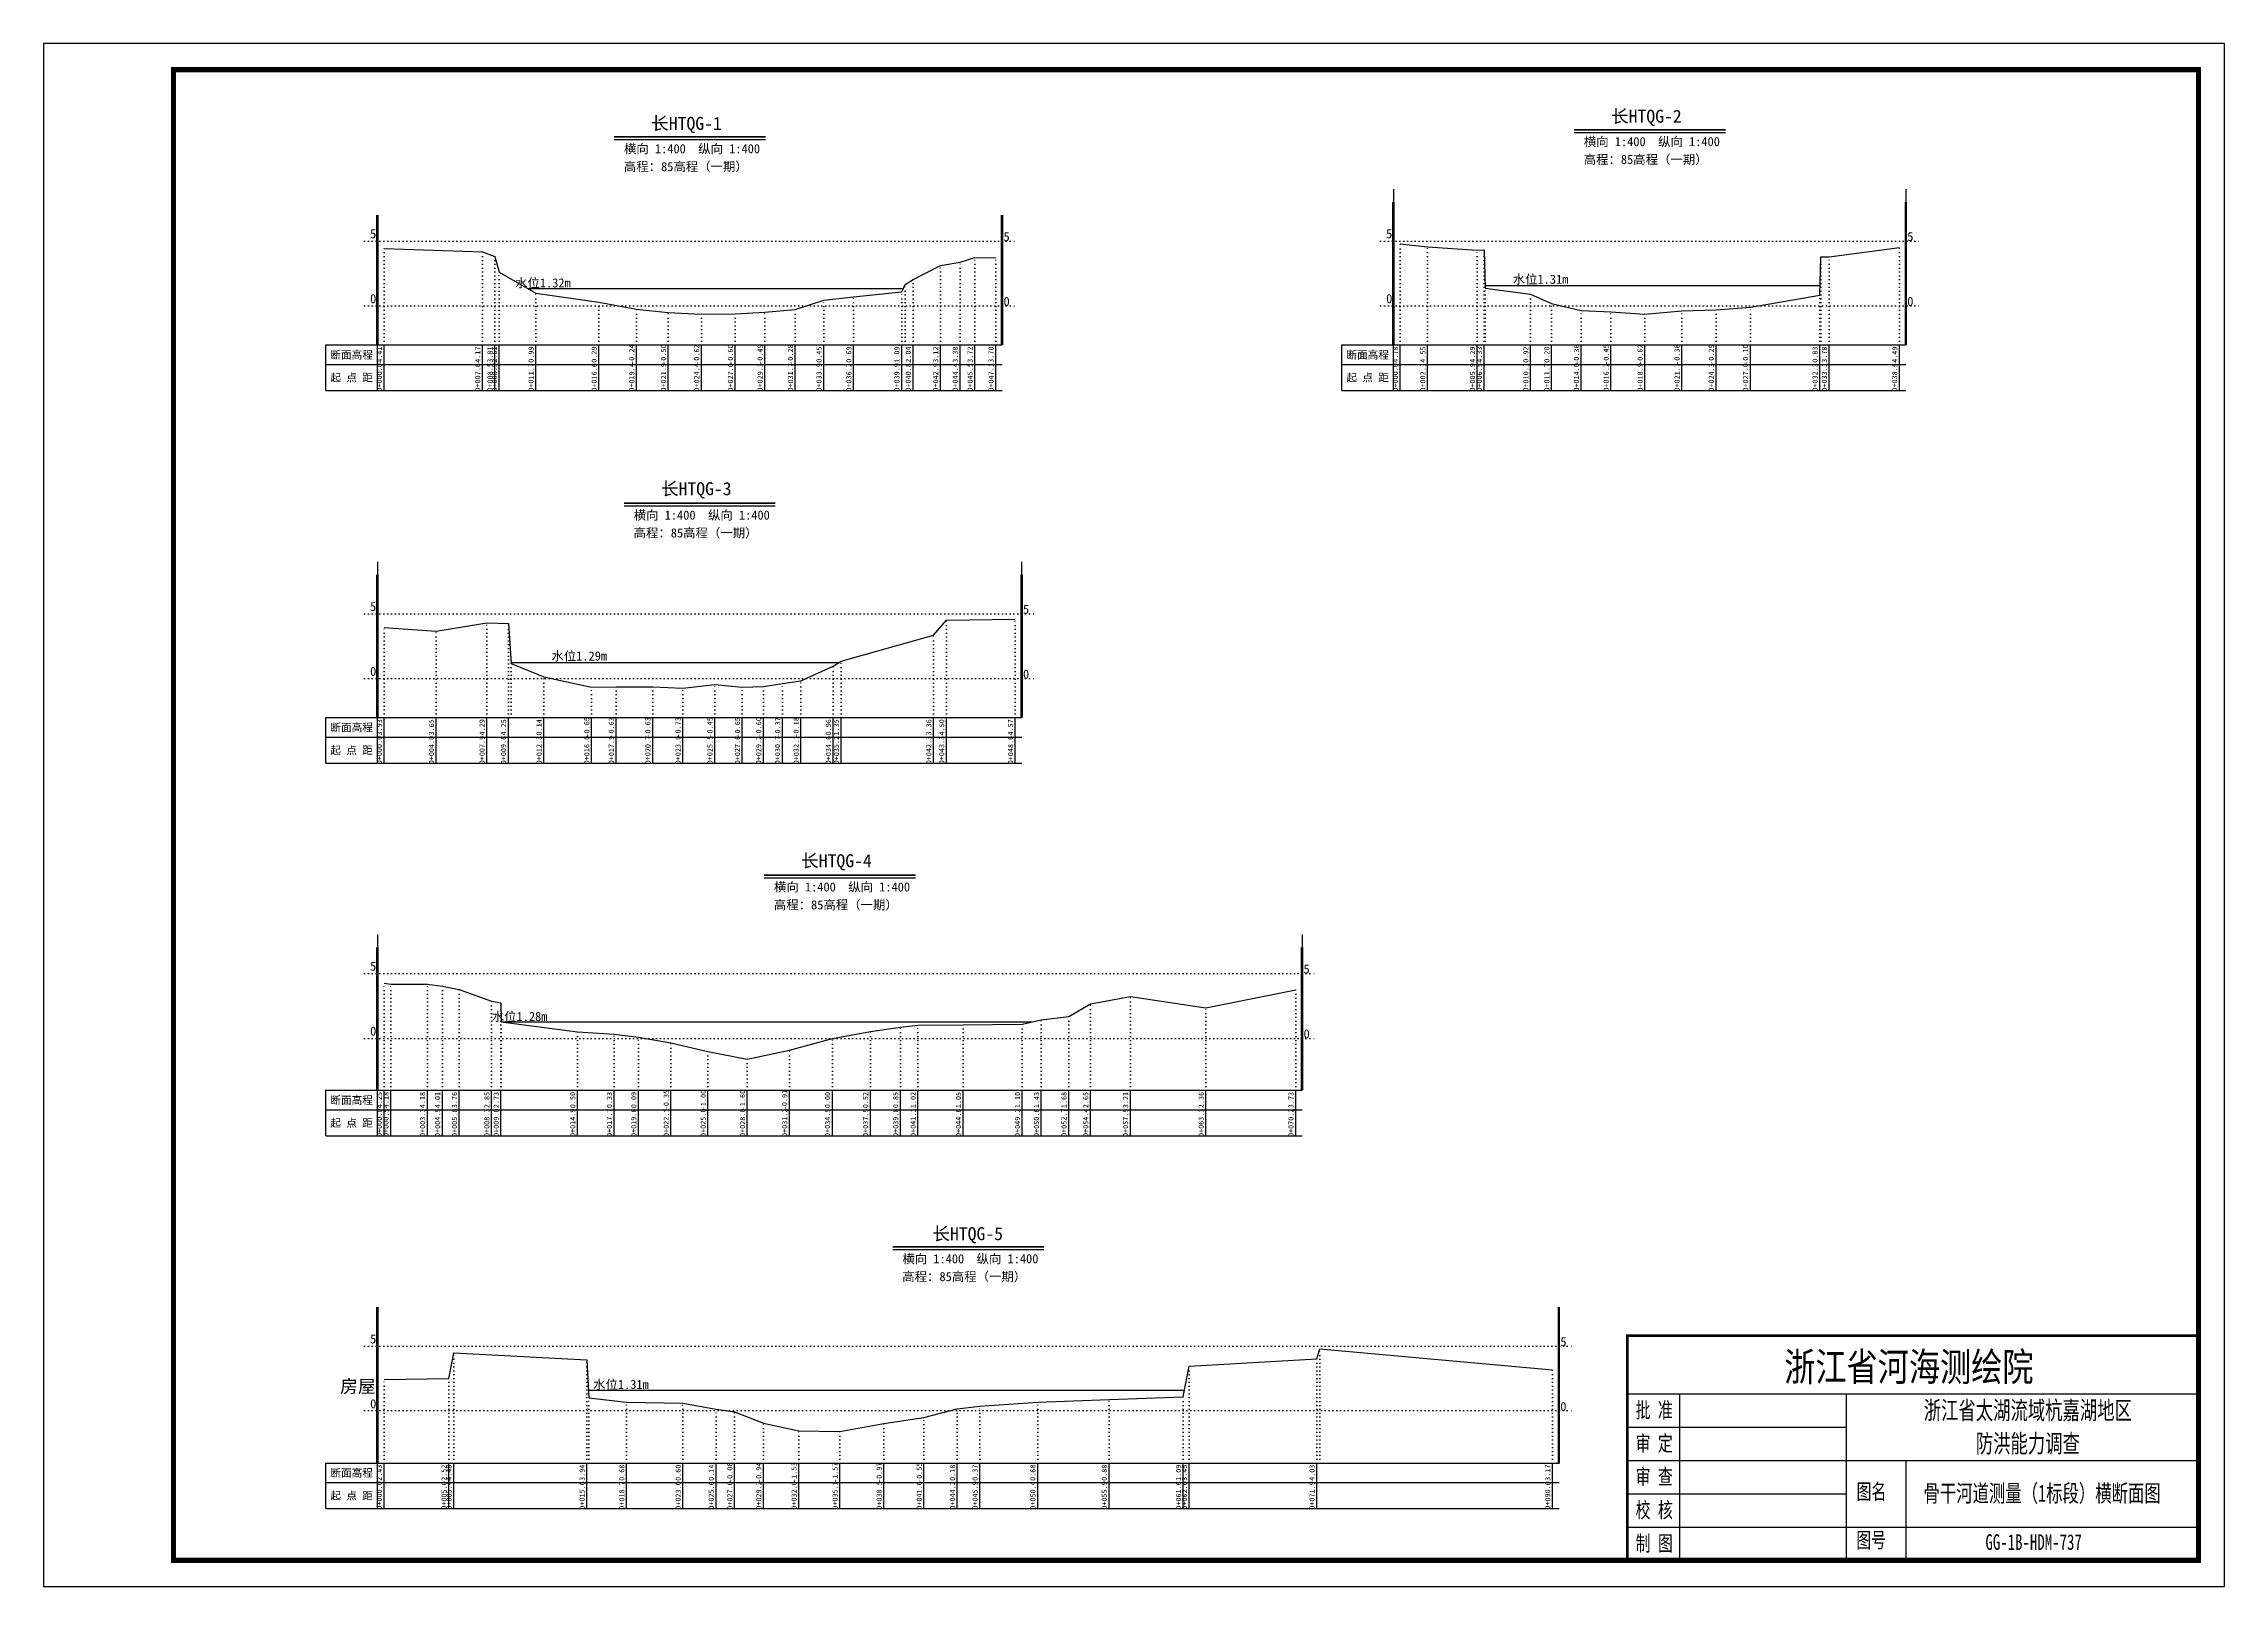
# Model space of a CAD drawing. Header units: millimetres. Extents: x 518104 to 518524, y 3371901 to 3372198.
import ezdxf
from ezdxf.enums import TextEntityAlignment as Align

# ---------------------------------------------------------------- set-up
doc = ezdxf.new("R2010")
doc.units = ezdxf.units.MM
doc.header["$LTSCALE"] = 0.4
doc.header["$MEASUREMENT"] = 0
doc.linetypes.add('X4', pattern=[1.6, 0, -1.6])
for name, color, linetype in [('DMX', 1, 'Continuous'), ('TEXT', 7, 'Continuous'), ('zdm1', 5, 'Continuous'), ('ZDMT5', 3, 'Continuous'), ('ZJ', 7, 'Continuous'), ('图框', 7, 'Continuous'), ('断面名称', 5, 'Continuous'), ('比例尺', 3, 'Continuous'), ('水位', 4, 'Continuous')]:
    doc.layers.add(name, color=color, linetype=linetype)
doc.styles.add('HDM', font='fangsong_GB2312.ttf')
doc.styles.add('tk2', font='', dxfattribs={"width": 0.8})
doc.styles.get('tk2').set_extended_font_data('SimSun')

msp = doc.modelspace()

# ---------------------------------------------------------------- linework, layer by layer
at = {"lineweight": 100, "const_width": 0.5}
msp.add_lwpolyline([(518519.36, 3371949.15), (518409.36, 3371949.15), (518409.36, 3371905.87), (518519.36, 3371905.87), (518519.36, 3371949.15)], dxfattribs=at)
at = {"layer": 'DMX', "linetype": 'Continuous', "flags": 128}
for points in [[(518365.61, 3372159.32), (518370.91, 3372158.75), (518380.46, 3372158.1), (518381.78, 3372158.2), (518381.96, 3372150.82), (518390.73, 3372149.67), (518394.78, 3372147.87), (518400.48, 3372146.47), (518406.21, 3372146.25), (518412.76, 3372145.82), (518419.86, 3372146.42), (518426.46, 3372146.65), (518433.06, 3372147.12), (518446.43, 3372149.45), (518446.66, 3372156.85), (518448.23, 3372156.82), (518461.78, 3372158.6)], [(518169.93, 3372158.4), (518188.88, 3372157.8), (518191.23, 3372156.9), (518192.11, 3372153.9), (518199.16, 3372149.85), (518211.31, 3372148.1), (518218.53, 3372146.77), (518224.66, 3372146.12), (518231.03, 3372145.82), (518237.53, 3372145.87), (518243.26, 3372146.15), (518249.11, 3372146.67), (518254.61, 3372148.5), (518260.36, 3372149.1), (518269.61, 3372150.1), (518270.26, 3372151.5), (518271.81, 3372152.47), (518277.08, 3372155.17), (518280.86, 3372155.82), (518283.71, 3372156.67), (518287.73, 3372156.62)], [(518169.93, 3372085.45), (518179.96, 3372084.75), (518189.71, 3372086.35), (518193.86, 3372086.25), (518194.41, 3372078.55), (518200.68, 3372075.97), (518209.88, 3372074), (518214.61, 3372074.05), (518221.66, 3372074.05), (518227.46, 3372073.8), (518233.61, 3372074.5), (518238.91, 3372074), (518242.98, 3372074.12), (518246.63, 3372074.7), (518250.21, 3372075.17), (518256.41, 3372078.02), (518257.96, 3372079), (518275.76, 3372084.02), (518278.23, 3372086.87), (518291.48, 3372087.05)], [(518169.93, 3372017), (518171.21, 3372016.82), (518178.26, 3372016.82), (518181.16, 3372016.4), (518184.41, 3372015.77), (518190.63, 3372013.5), (518192.43, 3372013.2), (518192.46, 3372009.55), (518207.18, 3372007.62), (518214.23, 3372007.2), (518218.93, 3372006.6), (518225.18, 3372005.5), (518232.31, 3372003.87), (518239.88, 3372002.37), (518248.01, 3372004.1), (518256.26, 3372006.37), (518263.58, 3372007.67), (518269.38, 3372008.5), (518272.73, 3372008.92), (518281.46, 3372009), (518292.83, 3372009.12), (518296.48, 3372009.95), (518301.78, 3372010.57), (518305.98, 3372013), (518313.66, 3372014.4), (518328.21, 3372012.27), (518345.51, 3372015.7)], [(518169.93, 3371940.7), (518182.38, 3371940.92), (518183.36, 3371945.82), (518208.98, 3371944.47), (518209.33, 3371937.15), (518216.63, 3371936.32), (518227.48, 3371936.12), (518233.86, 3371934.97), (518237.43, 3371934.47), (518243.01, 3371932.27), (518249.81, 3371930.8), (518257.71, 3371930.7), (518266.18, 3371932.2), (518273.91, 3371933.38), (518280.33, 3371935.07), (518284.66, 3371935.55), (518295.81, 3371936.32), (518309.56, 3371936.82), (518323.83, 3371937.35), (518324.98, 3371943.25), (518349.56, 3371944.7), (518350.16, 3371946.6), (518394.96, 3371942.55)]]:
    msp.add_lwpolyline(points, dxfattribs=at)
at = {"layer": 'TEXT', "color": 0}
for p, q in [((518409.36, 3371937.95, 0), (518519.36, 3371937.95, 0)), ((518419.44, 3371937.95, 0), (518419.44, 3371912.29, 0)), ((518451.52, 3371937.95, 0), (518451.52, 3371912.29, 0)), ((518409.36, 3371931.54, 0), (518451.52, 3371931.54, 0)), ((518409.36, 3371925.12, 0), (518451.52, 3371925.12, 0)), ((518451.52, 3371925.12, 0), (518519.36, 3371925.12, 0)), ((518463.01, 3371925.12, 0), (518463.01, 3371905.87, 0)), ((518409.36, 3371918.7, 0), (518451.52, 3371918.7, 0)), ((518409.36, 3371912.29, 0), (518519.36, 3371912.29, 0)), ((518419.44, 3371912.29, 0), (518419.44, 3371905.87, 0)), ((518451.52, 3371912.29, 0), (518451.52, 3371905.87, 0))]:
    msp.add_line(p, q, dxfattribs=at)
at = {"layer": 'zdm1', "linetype": 'Continuous'}
for p, q in [((518168.56, 3372139.87), (518168.56, 3372164.87)), ((518168.81, 3372139.87), (518168.81, 3372164.87)), ((518288.86, 3372139.87), (518288.86, 3372164.87)), ((518289.11, 3372139.87), (518289.11, 3372164.87)), ((518364.23, 3372139.87), (518364.23, 3372167.37)), ((518364.48, 3372139.87), (518364.48, 3372167.37)), ((518462.91, 3372139.87), (518462.91, 3372167.37)), ((518463.16, 3372139.87), (518463.16, 3372167.37)), ((518158.68, 3372139.87), (518169.93, 3372139.87)), ((518158.68, 3372131.12), (518158.68, 3372139.87)), ((518168.68, 3372131.12), (518168.68, 3372139.87)), ((518169.93, 3372139.87), (518288.98, 3372139.87)), ((518354.36, 3372139.87), (518365.61, 3372139.87)), ((518354.36, 3372131.12), (518354.36, 3372139.87)), ((518364.36, 3372131.12), (518364.36, 3372139.87)), ((518365.61, 3372139.87), (518463.03, 3372139.87)), ((518158.68, 3372136.12), (518288.98, 3372136.12)), ((518354.36, 3372136.12), (518463.03, 3372136.12)), ((518158.68, 3372131.12), (518288.98, 3372131.12)), ((518354.36, 3372131.12), (518463.03, 3372131.12)), ((518168.56, 3372068.12), (518168.56, 3372095.62)), ((518168.81, 3372068.12), (518168.81, 3372095.62)), ((518292.61, 3372068.12), (518292.61, 3372095.62)), ((518292.86, 3372068.12), (518292.86, 3372095.62)), ((518158.68, 3372068.12), (518169.93, 3372068.12)), ((518158.68, 3372059.37), (518158.68, 3372068.12)), ((518168.68, 3372059.37), (518168.68, 3372068.12)), ((518169.93, 3372068.12), (518292.73, 3372068.12)), ((518158.68, 3372064.37), (518292.73, 3372064.37)), ((518158.68, 3372059.37), (518292.73, 3372059.37)), ((518168.56, 3371996.37), (518168.56, 3372023.87)), ((518168.81, 3371996.37), (518168.81, 3372023.87)), ((518346.63, 3371996.37), (518346.63, 3372023.87)), ((518346.88, 3371996.37), (518346.88, 3372023.87)), ((518158.68, 3371996.37), (518169.93, 3371996.37)), ((518158.68, 3371987.62), (518158.68, 3371996.37)), ((518168.68, 3371987.62), (518168.68, 3371996.37)), ((518169.93, 3371996.37), (518346.76, 3371996.37)), ((518158.68, 3371992.62), (518346.76, 3371992.62)), ((518158.68, 3371987.62), (518346.76, 3371987.62)), ((518168.56, 3371924.62), (518168.56, 3371954.62)), ((518168.81, 3371924.62), (518168.81, 3371954.62)), ((518396.08, 3371924.62), (518396.08, 3371954.62)), ((518396.33, 3371924.62), (518396.33, 3371954.62)), ((518158.68, 3371924.62), (518169.93, 3371924.62)), ((518158.68, 3371915.87), (518158.68, 3371924.62)), ((518168.68, 3371915.87), (518168.68, 3371924.62)), ((518169.93, 3371924.62), (518396.21, 3371924.62)), ((518158.68, 3371920.87), (518396.21, 3371920.87)), ((518158.68, 3371915.87), (518396.21, 3371915.87))]:
    msp.add_line(p, q, dxfattribs=at)
at = {"layer": 'zdm1', "linetype": 'X4'}
for p, q in [((518166.18, 3372159.87), (518291.48, 3372159.87)), ((518361.86, 3372159.87), (518465.53, 3372159.87)), ((518166.18, 3372147.37), (518291.48, 3372147.37)), ((518361.86, 3372147.37), (518465.53, 3372147.37)), ((518166.18, 3372088.12), (518295.23, 3372088.12)), ((518166.18, 3372075.62), (518295.23, 3372075.62)), ((518166.18, 3372018.87), (518349.26, 3372018.87)), ((518166.18, 3372006.37), (518349.26, 3372006.37)), ((518166.18, 3371947.12), (518398.71, 3371947.12)), ((518166.18, 3371934.76), (518398.71, 3371934.76))]:
    msp.add_line(p, q, dxfattribs=at)
at = {"layer": 'zdm1', "linetype": 'Continuous', "flags": 128}
for points in [[(518364.36, 3372167.37, 0.25, 0.25, 0), (518364.36, 3372169.87, 0.25, 0.25, 0)], [(518463.03, 3372167.37, 0.25, 0.25, 0), (518463.03, 3372169.87, 0.25, 0.25, 0)], [(518168.68, 3372162.37, 0.25, 0.25, 0), (518168.68, 3372164.87, 0.25, 0.25, 0)], [(518288.98, 3372162.37, 0.25, 0.25, 0), (518288.98, 3372164.87, 0.25, 0.25, 0)], [(518364.36, 3372162.37, 0.25, 0.25, 0), (518364.36, 3372164.87, 0.25, 0.25, 0)], [(518463.03, 3372162.37, 0.25, 0.25, 0), (518463.03, 3372164.87, 0.25, 0.25, 0)], [(518168.68, 3372157.37, 0.25, 0.25, 0), (518168.68, 3372159.87, 0.25, 0.25, 0)], [(518288.98, 3372157.37, 0.25, 0.25, 0), (518288.98, 3372159.87, 0.25, 0.25, 0)], [(518364.36, 3372157.37, 0.25, 0.25, 0), (518364.36, 3372159.87, 0.25, 0.25, 0)], [(518463.03, 3372157.37, 0.25, 0.25, 0), (518463.03, 3372159.87, 0.25, 0.25, 0)], [(518168.68, 3372152.37, 0.25, 0.25, 0), (518168.68, 3372154.87, 0.25, 0.25, 0)], [(518288.98, 3372152.37, 0.25, 0.25, 0), (518288.98, 3372154.87, 0.25, 0.25, 0)], [(518364.36, 3372152.37, 0.25, 0.25, 0), (518364.36, 3372154.87, 0.25, 0.25, 0)], [(518463.03, 3372152.37, 0.25, 0.25, 0), (518463.03, 3372154.87, 0.25, 0.25, 0)], [(518168.68, 3372147.37, 0.25, 0.25, 0), (518168.68, 3372149.87, 0.25, 0.25, 0)], [(518288.98, 3372147.37, 0.25, 0.25, 0), (518288.98, 3372149.87, 0.25, 0.25, 0)], [(518364.36, 3372147.37, 0.25, 0.25, 0), (518364.36, 3372149.87, 0.25, 0.25, 0)], [(518463.03, 3372147.37, 0.25, 0.25, 0), (518463.03, 3372149.87, 0.25, 0.25, 0)], [(518168.68, 3372142.37, 0.25, 0.25, 0), (518168.68, 3372144.87, 0.25, 0.25, 0)], [(518288.98, 3372142.37, 0.25, 0.25, 0), (518288.98, 3372144.87, 0.25, 0.25, 0)], [(518364.36, 3372142.37, 0.25, 0.25, 0), (518364.36, 3372144.87, 0.25, 0.25, 0)], [(518463.03, 3372142.37, 0.25, 0.25, 0), (518463.03, 3372144.87, 0.25, 0.25, 0)], [(518168.68, 3372095.62, 0.25, 0.25, 0), (518168.68, 3372098.12, 0.25, 0.25, 0)], [(518292.73, 3372095.62, 0.25, 0.25, 0), (518292.73, 3372098.12, 0.25, 0.25, 0)], [(518168.68, 3372090.62, 0.25, 0.25, 0), (518168.68, 3372093.12, 0.25, 0.25, 0)], [(518292.73, 3372090.62, 0.25, 0.25, 0), (518292.73, 3372093.12, 0.25, 0.25, 0)], [(518168.68, 3372085.62, 0.25, 0.25, 0), (518168.68, 3372088.12, 0.25, 0.25, 0)], [(518292.73, 3372085.62, 0.25, 0.25, 0), (518292.73, 3372088.12, 0.25, 0.25, 0)], [(518168.68, 3372080.62, 0.25, 0.25, 0), (518168.68, 3372083.12, 0.25, 0.25, 0)], [(518292.73, 3372080.62, 0.25, 0.25, 0), (518292.73, 3372083.12, 0.25, 0.25, 0)], [(518168.68, 3372075.62, 0.25, 0.25, 0), (518168.68, 3372078.12, 0.25, 0.25, 0)], [(518292.73, 3372075.62, 0.25, 0.25, 0), (518292.73, 3372078.12, 0.25, 0.25, 0)], [(518168.68, 3372070.62, 0.25, 0.25, 0), (518168.68, 3372073.12, 0.25, 0.25, 0)], [(518292.73, 3372070.62, 0.25, 0.25, 0), (518292.73, 3372073.12, 0.25, 0.25, 0)], [(518168.68, 3372023.87, 0.25, 0.25, 0), (518168.68, 3372026.37, 0.25, 0.25, 0)], [(518346.76, 3372023.87, 0.25, 0.25, 0), (518346.76, 3372026.37, 0.25, 0.25, 0)], [(518168.68, 3372018.87, 0.25, 0.25, 0), (518168.68, 3372021.37, 0.25, 0.25, 0)], [(518346.76, 3372018.87, 0.25, 0.25, 0), (518346.76, 3372021.37, 0.25, 0.25, 0)], [(518168.68, 3372013.87, 0.25, 0.25, 0), (518168.68, 3372016.37, 0.25, 0.25, 0)], [(518346.76, 3372013.87, 0.25, 0.25, 0), (518346.76, 3372016.37, 0.25, 0.25, 0)], [(518168.68, 3372008.87, 0.25, 0.25, 0), (518168.68, 3372011.37, 0.25, 0.25, 0)], [(518346.76, 3372008.87, 0.25, 0.25, 0), (518346.76, 3372011.37, 0.25, 0.25, 0)], [(518168.68, 3372003.87, 0.25, 0.25, 0), (518168.68, 3372006.37, 0.25, 0.25, 0)], [(518346.76, 3372003.87, 0.25, 0.25, 0), (518346.76, 3372006.37, 0.25, 0.25, 0)], [(518168.68, 3371998.87, 0.25, 0.25, 0), (518168.68, 3372001.37, 0.25, 0.25, 0)], [(518346.76, 3371998.87, 0.25, 0.25, 0), (518346.76, 3372001.37, 0.25, 0.25, 0)], [(518168.68, 3371952.12, 0.25, 0.25, 0), (518168.68, 3371954.62, 0.25, 0.25, 0)], [(518396.21, 3371952.12, 0.25, 0.25, 0), (518396.21, 3371954.62, 0.25, 0.25, 0)], [(518168.68, 3371947.12, 0.25, 0.25, 0), (518168.68, 3371949.62, 0.25, 0.25, 0)], [(518396.21, 3371947.12, 0.25, 0.25, 0), (518396.21, 3371949.62, 0.25, 0.25, 0)], [(518168.68, 3371942.12, 0.25, 0.25, 0), (518168.68, 3371944.62, 0.25, 0.25, 0)], [(518396.21, 3371942.12, 0.25, 0.25, 0), (518396.21, 3371944.62, 0.25, 0.25, 0)], [(518168.68, 3371937.12, 0.25, 0.25, 0), (518168.68, 3371939.62, 0.25, 0.25, 0)], [(518396.21, 3371937.12, 0.25, 0.25, 0), (518396.21, 3371939.62, 0.25, 0.25, 0)], [(518168.68, 3371932.12, 0.25, 0.25, 0), (518168.68, 3371934.62, 0.25, 0.25, 0)], [(518396.21, 3371932.12, 0.25, 0.25, 0), (518396.21, 3371934.62, 0.25, 0.25, 0)], [(518168.68, 3371927.12, 0.25, 0.25, 0), (518168.68, 3371929.62, 0.25, 0.25, 0)], [(518396.21, 3371927.12, 0.25, 0.25, 0), (518396.21, 3371929.62, 0.25, 0.25, 0)]]:
    msp.add_lwpolyline(points, format="xyseb", dxfattribs=at)
at = {"layer": 'ZDMT5', "linetype": 'X4'}
for p, q in [((518365.61, 3372139.87), (518365.61, 3372159.32)), ((518169.93, 3372139.87), (518169.93, 3372158.4)), ((518188.88, 3372139.87), (518188.88, 3372157.8)), ((518191.23, 3372139.87), (518191.23, 3372156.9)), ((518277.08, 3372139.87), (518277.08, 3372155.17)), ((518280.86, 3372139.87), (518280.86, 3372155.82)), ((518283.71, 3372139.87), (518283.71, 3372156.67)), ((518287.73, 3372139.87), (518287.73, 3372156.62)), ((518370.91, 3372139.87), (518370.91, 3372158.75)), ((518380.46, 3372139.87), (518380.46, 3372158.1)), ((518381.78, 3372139.87), (518381.78, 3372158.2)), ((518446.66, 3372139.87), (518446.66, 3372156.85)), ((518448.23, 3372139.87), (518448.23, 3372156.82)), ((518461.78, 3372139.87), (518461.78, 3372158.6)), ((518192.11, 3372139.87), (518192.11, 3372153.9)), ((518270.26, 3372139.87), (518270.26, 3372151.5)), ((518271.81, 3372139.87), (518271.81, 3372152.47)), ((518381.96, 3372139.87), (518381.96, 3372150.82)), ((518199.16, 3372139.87), (518199.16, 3372149.85)), ((518211.31, 3372139.87), (518211.31, 3372148.1)), ((518218.53, 3372139.87), (518218.53, 3372146.77)), ((518249.11, 3372139.87), (518249.11, 3372146.67)), ((518254.61, 3372139.87), (518254.61, 3372148.5)), ((518260.36, 3372139.87), (518260.36, 3372149.1)), ((518269.61, 3372139.87), (518269.61, 3372150.1)), ((518390.73, 3372139.87), (518390.73, 3372149.67)), ((518394.78, 3372139.87), (518394.78, 3372147.87)), ((518400.48, 3372139.87), (518400.48, 3372146.47)), ((518419.86, 3372139.87), (518419.86, 3372146.42)), ((518426.46, 3372139.87), (518426.46, 3372146.65)), ((518433.06, 3372139.87), (518433.06, 3372147.12)), ((518446.43, 3372139.87), (518446.43, 3372149.45)), ((518224.66, 3372139.87), (518224.66, 3372146.12)), ((518231.03, 3372139.87), (518231.03, 3372145.82)), ((518237.53, 3372139.87), (518237.53, 3372145.87)), ((518243.26, 3372139.87), (518243.26, 3372146.15)), ((518406.21, 3372139.87), (518406.21, 3372146.25)), ((518412.76, 3372139.87), (518412.76, 3372145.82)), ((518169.93, 3372068.12), (518169.93, 3372085.45)), ((518179.96, 3372068.12), (518179.96, 3372084.75)), ((518189.71, 3372068.12), (518189.71, 3372086.35)), ((518193.86, 3372068.12), (518193.86, 3372086.25)), ((518275.76, 3372068.12), (518275.76, 3372084.02)), ((518278.23, 3372068.12), (518278.23, 3372086.87)), ((518291.48, 3372068.12), (518291.48, 3372087.05)), ((518194.41, 3372068.12), (518194.41, 3372078.55)), ((518200.68, 3372068.12), (518200.68, 3372075.97)), ((518250.21, 3372068.12), (518250.21, 3372075.17)), ((518256.41, 3372068.12), (518256.41, 3372078.02)), ((518257.96, 3372068.12), (518257.96, 3372079)), ((518209.88, 3372068.12), (518209.88, 3372074)), ((518214.61, 3372068.12), (518214.61, 3372074.05)), ((518221.66, 3372068.12), (518221.66, 3372074.05)), ((518227.46, 3372068.12), (518227.46, 3372073.8)), ((518233.61, 3372068.12), (518233.61, 3372074.5)), ((518238.91, 3372068.12), (518238.91, 3372074)), ((518242.98, 3372068.12), (518242.98, 3372074.12)), ((518246.63, 3372068.12), (518246.63, 3372074.7)), ((518169.93, 3371996.37), (518169.93, 3372017)), ((518171.21, 3371996.37), (518171.21, 3372016.82)), ((518178.26, 3371996.37), (518178.26, 3372016.82)), ((518181.16, 3371996.37), (518181.16, 3372016.4)), ((518184.41, 3371996.37), (518184.41, 3372015.77)), ((518190.63, 3371996.37), (518190.63, 3372013.5)), ((518192.43, 3371996.37), (518192.43, 3372013.2)), ((518305.98, 3371996.37), (518305.98, 3372013)), ((518313.66, 3371996.37), (518313.66, 3372014.4)), ((518328.21, 3371996.37), (518328.21, 3372012.27)), ((518345.51, 3371996.37), (518345.51, 3372015.7)), ((518192.46, 3371996.37), (518192.46, 3372009.55)), ((518269.38, 3371996.37), (518269.38, 3372008.5)), ((518272.73, 3371996.37), (518272.73, 3372008.92)), ((518281.46, 3371996.37), (518281.46, 3372009)), ((518292.83, 3371996.37), (518292.83, 3372009.12)), ((518296.48, 3371996.37), (518296.48, 3372009.95)), ((518301.78, 3371996.37), (518301.78, 3372010.57)), ((518207.18, 3371996.37), (518207.18, 3372007.62)), ((518214.23, 3371996.37), (518214.23, 3372007.2)), ((518218.93, 3371996.37), (518218.93, 3372006.6)), ((518225.18, 3371996.37), (518225.18, 3372005.5)), ((518232.31, 3371996.37), (518232.31, 3372003.87)), ((518248.01, 3371996.37), (518248.01, 3372004.1)), ((518256.26, 3371996.37), (518256.26, 3372006.37)), ((518263.58, 3371996.37), (518263.58, 3372007.67)), ((518239.88, 3371996.37), (518239.88, 3372002.37)), ((518183.36, 3371924.62), (518183.36, 3371945.82)), ((518350.16, 3371924.62), (518350.16, 3371946.6)), ((518169.93, 3371924.62), (518169.93, 3371940.7)), ((518182.38, 3371924.62), (518182.38, 3371940.92)), ((518208.98, 3371924.62), (518208.98, 3371944.47)), ((518324.98, 3371924.62), (518324.98, 3371943.25)), ((518349.56, 3371924.62), (518349.56, 3371944.7)), ((518394.96, 3371924.62), (518394.96, 3371942.55)), ((518209.33, 3371924.62), (518209.33, 3371937.15)), ((518309.56, 3371924.62), (518309.56, 3371936.82)), ((518323.83, 3371924.62), (518323.83, 3371937.35)), ((518216.63, 3371924.62), (518216.63, 3371936.32)), ((518227.48, 3371924.62), (518227.48, 3371936.12)), ((518233.86, 3371924.62), (518233.86, 3371934.97)), ((518237.43, 3371924.62), (518237.43, 3371934.47)), ((518243.01, 3371924.62), (518243.01, 3371932.27)), ((518273.91, 3371924.62), (518273.91, 3371933.38)), ((518280.33, 3371924.62), (518280.33, 3371935.07)), ((518284.66, 3371924.62), (518284.66, 3371935.55)), ((518295.81, 3371924.62), (518295.81, 3371936.32)), ((518249.81, 3371924.62), (518249.81, 3371930.8)), ((518257.71, 3371924.62), (518257.71, 3371930.7)), ((518266.18, 3371924.62), (518266.18, 3371932.2))]:
    msp.add_line(p, q, dxfattribs=at)
at = {"layer": 'ZDMT5', "linetype": 'Continuous'}
for p, q in [((518169.93, 3372131.12), (518169.93, 3372139.87)), ((518188.88, 3372131.12), (518188.88, 3372139.87)), ((518191.23, 3372131.12), (518191.23, 3372139.87)), ((518192.11, 3372131.12), (518192.11, 3372139.87)), ((518199.16, 3372131.12), (518199.16, 3372139.87)), ((518211.31, 3372131.12), (518211.31, 3372139.87)), ((518218.53, 3372131.12), (518218.53, 3372139.87)), ((518224.66, 3372131.12), (518224.66, 3372139.87)), ((518231.03, 3372131.12), (518231.03, 3372139.87)), ((518237.53, 3372131.12), (518237.53, 3372139.87)), ((518243.26, 3372131.12), (518243.26, 3372139.87)), ((518249.11, 3372131.12), (518249.11, 3372139.87)), ((518254.61, 3372131.12), (518254.61, 3372139.87)), ((518260.36, 3372131.12), (518260.36, 3372139.87)), ((518269.61, 3372131.12), (518269.61, 3372139.87)), ((518271.81, 3372131.12), (518271.81, 3372139.87)), ((518277.08, 3372131.12), (518277.08, 3372139.87)), ((518280.86, 3372131.12), (518280.86, 3372139.87)), ((518283.71, 3372131.12), (518283.71, 3372139.87)), ((518287.73, 3372131.12), (518287.73, 3372139.87)), ((518365.61, 3372131.12), (518365.61, 3372139.87)), ((518370.91, 3372131.12), (518370.91, 3372139.87)), ((518380.46, 3372131.12), (518380.46, 3372139.87)), ((518381.78, 3372131.12), (518381.78, 3372139.87)), ((518390.73, 3372131.12), (518390.73, 3372139.87)), ((518394.78, 3372131.12), (518394.78, 3372139.87)), ((518400.48, 3372131.12), (518400.48, 3372139.87)), ((518406.21, 3372131.12), (518406.21, 3372139.87)), ((518412.76, 3372131.12), (518412.76, 3372139.87)), ((518419.86, 3372131.12), (518419.86, 3372139.87)), ((518426.46, 3372131.12), (518426.46, 3372139.87)), ((518433.06, 3372131.12), (518433.06, 3372139.87)), ((518446.43, 3372131.12), (518446.43, 3372139.87)), ((518448.23, 3372131.12), (518448.23, 3372139.87)), ((518461.78, 3372131.12), (518461.78, 3372139.87)), ((518169.93, 3372059.37), (518169.93, 3372068.12)), ((518179.96, 3372059.37), (518179.96, 3372068.12)), ((518189.71, 3372059.37), (518189.71, 3372068.12)), ((518193.86, 3372059.37), (518193.86, 3372068.12)), ((518200.68, 3372059.37), (518200.68, 3372068.12)), ((518209.88, 3372059.37), (518209.88, 3372068.12)), ((518214.61, 3372059.37), (518214.61, 3372068.12)), ((518221.66, 3372059.37), (518221.66, 3372068.12)), ((518227.46, 3372059.37), (518227.46, 3372068.12)), ((518233.61, 3372059.37), (518233.61, 3372068.12)), ((518238.91, 3372059.37), (518238.91, 3372068.12)), ((518242.98, 3372059.37), (518242.98, 3372068.12)), ((518246.63, 3372059.37), (518246.63, 3372068.12)), ((518250.21, 3372059.37), (518250.21, 3372068.12)), ((518256.41, 3372059.37), (518256.41, 3372068.12)), ((518257.96, 3372059.37), (518257.96, 3372068.12)), ((518275.76, 3372059.37), (518275.76, 3372068.12)), ((518278.23, 3372059.37), (518278.23, 3372068.12)), ((518291.48, 3372059.37), (518291.48, 3372068.12)), ((518169.93, 3371987.62), (518169.93, 3371996.37)), ((518171.21, 3371987.62), (518171.21, 3371996.37)), ((518178.26, 3371987.62), (518178.26, 3371996.37)), ((518181.16, 3371987.62), (518181.16, 3371996.37)), ((518184.41, 3371987.62), (518184.41, 3371996.37)), ((518190.63, 3371987.62), (518190.63, 3371996.37)), ((518192.43, 3371987.62), (518192.43, 3371996.37)), ((518207.18, 3371987.62), (518207.18, 3371996.37)), ((518214.23, 3371987.62), (518214.23, 3371996.37)), ((518218.93, 3371987.62), (518218.93, 3371996.37)), ((518225.18, 3371987.62), (518225.18, 3371996.37)), ((518232.31, 3371987.62), (518232.31, 3371996.37)), ((518239.88, 3371987.62), (518239.88, 3371996.37)), ((518248.01, 3371987.62), (518248.01, 3371996.37)), ((518256.26, 3371987.62), (518256.26, 3371996.37)), ((518263.58, 3371987.62), (518263.58, 3371996.37)), ((518269.38, 3371987.62), (518269.38, 3371996.37)), ((518272.73, 3371987.62), (518272.73, 3371996.37)), ((518281.46, 3371987.62), (518281.46, 3371996.37)), ((518292.83, 3371987.62), (518292.83, 3371996.37)), ((518296.48, 3371987.62), (518296.48, 3371996.37)), ((518301.78, 3371987.62), (518301.78, 3371996.37)), ((518305.98, 3371987.62), (518305.98, 3371996.37)), ((518313.66, 3371987.62), (518313.66, 3371996.37)), ((518328.21, 3371987.62), (518328.21, 3371996.37)), ((518345.51, 3371987.62), (518345.51, 3371996.37)), ((518169.93, 3371915.87), (518169.93, 3371924.62)), ((518182.38, 3371915.87), (518182.38, 3371924.62)), ((518183.36, 3371915.87), (518183.36, 3371924.62)), ((518208.98, 3371915.87), (518208.98, 3371924.62)), ((518216.63, 3371915.87), (518216.63, 3371924.62)), ((518227.48, 3371915.87), (518227.48, 3371924.62)), ((518233.86, 3371915.87), (518233.86, 3371924.62)), ((518237.43, 3371915.87), (518237.43, 3371924.62)), ((518243.01, 3371915.87), (518243.01, 3371924.62)), ((518249.81, 3371915.87), (518249.81, 3371924.62)), ((518257.71, 3371915.87), (518257.71, 3371924.62)), ((518266.18, 3371915.87), (518266.18, 3371924.62)), ((518273.91, 3371915.87), (518273.91, 3371924.62)), ((518280.33, 3371915.87), (518280.33, 3371924.62)), ((518284.66, 3371915.87), (518284.66, 3371924.62)), ((518295.81, 3371915.87), (518295.81, 3371924.62)), ((518309.56, 3371915.87), (518309.56, 3371924.62)), ((518323.83, 3371915.87), (518323.83, 3371924.62)), ((518324.98, 3371915.87), (518324.98, 3371924.62)), ((518349.56, 3371915.87), (518349.56, 3371924.62)), ((518394.96, 3371915.87), (518394.96, 3371924.62))]:
    msp.add_line(p, q, dxfattribs=at)
at = {"layer": '图框', "flags": 128}
msp.add_lwpolyline([(518104.36, 3371900.87), (518524.36, 3371900.87), (518524.36, 3372197.87), (518104.36, 3372197.87)], close=True, dxfattribs=at)
at = {"layer": '图框', "const_width": 1, "flags": 128}
msp.add_lwpolyline([(518129.36, 3371905.87), (518519.36, 3371905.87), (518519.36, 3372192.87), (518129.36, 3372192.87)], close=True, dxfattribs=at)
at = {"layer": '比例尺', "color": 3, "linetype": 'Continuous', "lineweight": 40}
for p, q in [((518399.13, 3372181.28), (518428.25, 3372181.28)), ((518214.27, 3372179.91), (518243.39, 3372179.91)), ((518216.14, 3372109.38), (518245.27, 3372109.38)), ((518243.16, 3372037.79), (518272.28, 3372037.79)), ((518267.88, 3371966.21), (518297.01, 3371966.21))]:
    msp.add_line(p, q, dxfattribs=at)
at = {"layer": '比例尺', "color": 3, "linetype": 'Continuous'}
for p, q in [((518399.13, 3372180.78), (518428.25, 3372180.78)), ((518214.27, 3372179.41), (518243.39, 3372179.41)), ((518216.14, 3372108.88), (518245.27, 3372108.88)), ((518243.16, 3372037.29), (518272.28, 3372037.29)), ((518267.88, 3371965.71), (518297.01, 3371965.71))]:
    msp.add_line(p, q, dxfattribs=at)
at = {"layer": '水位', "color": 6, "linetype": 'Continuous', "flags": 128}
for points in [[(518197.63, 3372150.72), (518269.9, 3372150.72)], [(518446.48, 3372151.23), (518381.95, 3372151.23)], [(518194.4, 3372078.71), (518257.5, 3372078.71)], [(518192.53, 3372009.54), (518294.67, 3372009.54)], [(518209.26, 3371938.64), (518324.08, 3371938.64)]]:
    msp.add_lwpolyline(points, dxfattribs=at)

# ---------------------------------------------------------------- texts
at = {"layer": 'TEXT', "color": 7, "ltscale": 8, "style": 'tk2'}
for tag, p, s, height, width in [('浙江省河海测绘院', (518439.58, 3371940.39, 0), '（单位名称）', 5.5, 0.8), ('批 准', (518410.97, 3371933.32, 0), '批准', 3, 0.7), ('审 定', (518410.97, 3371926.91, 0), '审定', 3, 0.7), ('审 查', (518410.97, 3371920.49, 0), '审 查', 3, 0.7), ('图名', (518453.51, 3371917.62, 0), '审查', 3, 0.7), ('校 核', (518410.97, 3371914.07, 0), '校 核', 3, 0.7), ('图号', (518453.46, 3371908.29, 0), '图号', 3, 0.7), ('制 图', (518410.97, 3371907.66, 0), '制 图', 3, 0.7)]:
    msp.add_attdef(tag, p, s, height=height, dxfattribs=dict(at, width=width))
at = {"layer": 'TEXT', "color": 0, "style": 'tk2', "width": 0.7}
for tag, text, height, p in [('浙江省太湖流域杭嘉湖地区', '浙江省太湖流域杭嘉湖地区', 3.5, (518486.5, 3371934.77, -206.67)), ('防洪能力调查', '防洪能力调查', 3.5, (518486.5, 3371928.38, -206.67)), ('骨干河道测量（1标段）横断面图', '骨干河道测量（1标段）横断面图', 3.3, (518489.25, 3371918.8, -206.67)), ('GG-1B-HDM-737', 'GG-1B-HDM-001', 3, (518487.62, 3371909.4, -206.67))]:
    msp.add_attdef(tag, text=text, height=height, dxfattribs=at).set_placement(p, align=Align.MIDDLE_CENTER)
at = {"layer": 'zdm1', "linetype": 'Continuous', "style": 'HDM'}
for s, p in [('5', (518168.43, 3372159.87)), ('5', (518364.11, 3372159.87)), ('0', (518168.43, 3372147.37)), ('0', (518364.11, 3372147.37)), ('5', (518168.43, 3372088.12)), ('0', (518168.43, 3372075.62)), ('5', (518168.43, 3372018.87)), ('0', (518168.43, 3372006.37)), ('5', (518168.43, 3371947.12)), ('0', (518168.43, 3371934.62))]:
    msp.add_text(s, height=1.75, dxfattribs=at).set_placement(p, align=Align.BOTTOM_RIGHT)
for s, p in [('5', (518289.23, 3372159.87)), ('5', (518463.28, 3372159.87)), ('0', (518289.23, 3372147.37)), ('0', (518463.28, 3372147.37)), ('5', (518292.98, 3372088.12)), ('0', (518292.98, 3372075.62)), ('5', (518347.01, 3372018.87)), ('0', (518347.01, 3372006.37)), ('5', (518396.46, 3371947.12)), ('0', (518396.46, 3371934.62))]:
    msp.add_text(s, height=1.75, dxfattribs=at).set_placement(p)
for s, p in [('断面高程', (518163.68, 3372138)), ('断面高程', (518359.36, 3372138)), ('起 点 距', (518163.68, 3372133.62)), ('起 点 距', (518359.36, 3372133.62)), ('断面高程', (518163.68, 3372066.25)), ('起 点 距', (518163.68, 3372061.87)), ('断面高程', (518163.68, 3371994.5)), ('起 点 距', (518163.68, 3371990.12)), ('断面高程', (518163.68, 3371922.75)), ('起 点 距', (518163.68, 3371918.37))]:
    msp.add_text(s, height=1.5, dxfattribs=at).set_placement(p, align=Align.MIDDLE)
at = {"layer": 'ZDMT5', "linetype": 'Continuous', "style": 'HDM'}
for s, p in [('4.41', (518169.81, 3372138)), ('4.17', (518188.76, 3372138)), ('3.81', (518191.11, 3372138)), ('2.61', (518191.98, 3372138)), ('0.99', (518199.03, 3372138)), ('0.29', (518211.18, 3372138)), ('-0.24', (518218.41, 3372138)), ('-0.50', (518224.53, 3372138)), ('-0.62', (518230.91, 3372138)), ('-0.60', (518237.41, 3372138)), ('-0.49', (518243.13, 3372138)), ('-0.28', (518248.98, 3372138)), ('0.45', (518254.48, 3372138)), ('0.69', (518260.23, 3372138)), ('1.09', (518269.48, 3372138)), ('2.04', (518271.68, 3372138)), ('3.12', (518276.96, 3372138)), ('3.38', (518280.73, 3372138)), ('3.72', (518283.58, 3372138)), ('3.70', (518287.61, 3372138)), ('4.78', (518365.48, 3372138)), ('4.55', (518370.78, 3372138)), ('4.29', (518380.33, 3372138)), ('4.33', (518381.66, 3372138)), ('0.92', (518390.61, 3372138)), ('0.20', (518394.66, 3372138)), ('-0.36', (518400.36, 3372138)), ('-0.45', (518406.08, 3372138)), ('-0.62', (518412.63, 3372138)), ('-0.38', (518419.73, 3372138)), ('-0.29', (518426.33, 3372138)), ('-0.10', (518432.93, 3372138)), ('0.83', (518446.31, 3372138)), ('3.78', (518448.11, 3372138)), ('4.49', (518461.66, 3372138)), ('0+000.0', (518169.81, 3372133.62)), ('0+007.6', (518188.76, 3372133.62)), ('0+008.5', (518191.11, 3372133.62)), ('0+008.9', (518191.98, 3372133.62)), ('0+011.7', (518199.03, 3372133.62)), ('0+016.6', (518211.18, 3372133.62)), ('0+019.4', (518218.41, 3372133.62)), ('0+021.9', (518224.53, 3372133.62)), ('0+024.4', (518230.91, 3372133.62)), ('0+027.0', (518237.41, 3372133.62)), ('0+029.3', (518243.13, 3372133.62)), ('0+031.7', (518248.98, 3372133.62)), ('0+033.9', (518254.48, 3372133.62)), ('0+036.2', (518260.23, 3372133.62)), ('0+039.9', (518269.48, 3372133.62)), ('0+040.8', (518271.68, 3372133.62)), ('0+042.9', (518276.96, 3372133.62)), ('0+044.4', (518280.73, 3372133.62)), ('0+045.5', (518283.58, 3372133.62)), ('0+047.1', (518287.61, 3372133.62)), ('0+000.0', (518365.48, 3372133.62)), ('0+002.1', (518370.78, 3372133.62)), ('0+005.9', (518380.33, 3372133.62)), ('0+006.5', (518381.66, 3372133.62)), ('0+010.1', (518390.61, 3372133.62)), ('0+011.7', (518394.66, 3372133.62)), ('0+014.0', (518400.36, 3372133.62)), ('0+016.2', (518406.08, 3372133.62)), ('0+018.9', (518412.63, 3372133.62)), ('0+021.7', (518419.73, 3372133.62)), ('0+024.3', (518426.33, 3372133.62)), ('0+027.0', (518432.93, 3372133.62)), ('0+032.3', (518446.31, 3372133.62)), ('0+033.1', (518448.11, 3372133.62)), ('0+038.5', (518461.66, 3372133.62)), ('3.93', (518169.81, 3372066.25)), ('3.65', (518179.83, 3372066.25)), ('4.29', (518189.58, 3372066.25)), ('4.25', (518193.73, 3372066.25)), ('0.14', (518200.56, 3372066.25)), ('-0.65', (518209.76, 3372066.25)), ('-0.63', (518214.48, 3372066.25)), ('-0.63', (518221.53, 3372066.25)), ('-0.73', (518227.33, 3372066.25)), ('-0.45', (518233.48, 3372066.25)), ('-0.65', (518238.78, 3372066.25)), ('-0.60', (518242.86, 3372066.25)), ('-0.37', (518246.51, 3372066.25)), ('-0.18', (518250.08, 3372066.25)), ('0.96', (518256.28, 3372066.25)), ('1.35', (518257.83, 3372066.25)), ('3.36', (518275.63, 3372066.25)), ('4.50', (518278.11, 3372066.25)), ('4.57', (518291.36, 3372066.25)), ('0+000.0', (518169.81, 3372061.87)), ('0+004.0', (518179.83, 3372061.87)), ('0+007.9', (518189.58, 3372061.87)), ('0+009.6', (518193.73, 3372061.87)), ('0+012.3', (518200.56, 3372061.87)), ('0+016.0', (518209.76, 3372061.87)), ('0+017.9', (518214.48, 3372061.87)), ('0+020.7', (518221.53, 3372061.87)), ('0+023.0', (518227.33, 3372061.87)), ('0+025.5', (518233.48, 3372061.87)), ('0+027.6', (518238.78, 3372061.87)), ('0+029.2', (518242.86, 3372061.87)), ('0+030.7', (518246.51, 3372061.87)), ('0+032.1', (518250.08, 3372061.87)), ('0+034.6', (518256.28, 3372061.87)), ('0+035.2', (518257.83, 3372061.87)), ('0+042.3', (518275.63, 3372061.87)), ('0+043.3', (518278.11, 3372061.87)), ('0+048.6', (518291.36, 3372061.87)), ('4.25', (518169.81, 3371994.5)), ('4.18', (518171.08, 3371994.5)), ('4.18', (518178.13, 3371994.5)), ('4.01', (518181.03, 3371994.5)), ('3.76', (518184.28, 3371994.5)), ('2.85', (518190.51, 3371994.5)), ('2.73', (518192.31, 3371994.5)), ('0.50', (518207.06, 3371994.5)), ('0.33', (518214.11, 3371994.5)), ('0.09', (518218.81, 3371994.5)), ('-0.35', (518225.06, 3371994.5)), ('-1.00', (518232.18, 3371994.5)), ('-1.60', (518239.76, 3371994.5)), ('-0.91', (518247.88, 3371994.5)), ('0.00', (518256.13, 3371994.5)), ('0.52', (518263.46, 3371994.5)), ('0.85', (518269.26, 3371994.5)), ('1.02', (518272.61, 3371994.5)), ('1.05', (518281.33, 3371994.5)), ('1.10', (518292.71, 3371994.5)), ('1.43', (518296.36, 3371994.5)), ('1.68', (518301.66, 3371994.5)), ('2.65', (518305.86, 3371994.5)), ('3.21', (518313.53, 3371994.5)), ('2.36', (518328.08, 3371994.5)), ('3.73', (518345.38, 3371994.5)), ('0+000.0', (518169.81, 3371990.12)), ('0+000.5', (518171.08, 3371990.12)), ('0+003.3', (518178.13, 3371990.12)), ('0+004.5', (518181.03, 3371990.12)), ('0+005.8', (518184.28, 3371990.12)), ('0+008.3', (518190.51, 3371990.12)), ('0+009.0', (518192.31, 3371990.12)), ('0+014.9', (518207.06, 3371990.12)), ('0+017.7', (518214.11, 3371990.12)), ('0+019.6', (518218.81, 3371990.12)), ('0+022.1', (518225.06, 3371990.12)), ('0+025.0', (518232.18, 3371990.12)), ('0+028.0', (518239.76, 3371990.12)), ('0+031.2', (518247.88, 3371990.12)), ('0+034.5', (518256.13, 3371990.12)), ('0+037.5', (518263.46, 3371990.12)), ('0+039.8', (518269.26, 3371990.12)), ('0+041.1', (518272.61, 3371990.12)), ('0+044.6', (518281.33, 3371990.12)), ('0+049.2', (518292.71, 3371990.12)), ('0+050.6', (518296.36, 3371990.12)), ('0+052.7', (518301.66, 3371990.12)), ('0+054.4', (518305.86, 3371990.12)), ('0+057.5', (518313.53, 3371990.12)), ('0+063.3', (518328.08, 3371990.12)), ('0+070.2', (518345.38, 3371990.12)), ('2.43', (518169.81, 3371922.75)), ('2.52', (518182.26, 3371922.75)), ('4.48', (518183.23, 3371922.75)), ('3.94', (518208.86, 3371922.75)), ('0.68', (518216.51, 3371922.75)), ('0.60', (518227.36, 3371922.75)), ('0.14', (518233.73, 3371922.75)), ('-0.06', (518237.31, 3371922.75)), ('-0.94', (518242.88, 3371922.75)), ('-1.53', (518249.68, 3371922.75)), ('-1.57', (518257.58, 3371922.75)), ('-0.97', (518266.06, 3371922.75)), ('-0.55', (518273.78, 3371922.75)), ('0.18', (518280.21, 3371922.75)), ('0.37', (518284.53, 3371922.75)), ('0.68', (518295.68, 3371922.75)), ('0.88', (518309.43, 3371922.75)), ('1.09', (518323.71, 3371922.75)), ('3.45', (518324.86, 3371922.75)), ('4.03', (518349.43, 3371922.75)), ('3.17', (518394.83, 3371922.75)), ('0+000.0', (518169.81, 3371918.37)), ('0+005.0', (518182.26, 3371918.37)), ('0+005.4', (518183.23, 3371918.37)), ('0+015.6', (518208.86, 3371918.37)), ('0+018.7', (518216.51, 3371918.37)), ('0+023.0', (518227.36, 3371918.37)), ('0+025.6', (518233.73, 3371918.37)), ('0+027.0', (518237.31, 3371918.37)), ('0+029.2', (518242.88, 3371918.37)), ('0+032.0', (518249.68, 3371918.37)), ('0+035.1', (518257.58, 3371918.37)), ('0+038.5', (518266.06, 3371918.37)), ('0+041.6', (518273.78, 3371918.37)), ('0+044.2', (518280.21, 3371918.37)), ('0+045.9', (518284.53, 3371918.37)), ('0+050.4', (518295.68, 3371918.37)), ('0+055.9', (518309.43, 3371918.37)), ('0+061.6', (518323.71, 3371918.37)), ('0+062.0', (518324.86, 3371918.37)), ('0+071.9', (518349.43, 3371918.37)), ('0+090.0', (518394.83, 3371918.37))]:
    msp.add_text(s, height=1, rotation=90, dxfattribs=at).set_placement(p, align=Align.BOTTOM_CENTER)
at = {"layer": 'ZJ', "linetype": 'Continuous', "style": 'HDM'}
msp.add_text('房屋', height=2.5, dxfattribs=at).set_placement((518164.88, 3371939.43), align=Align.MIDDLE)
at = {"layer": '断面名称', "color": 5, "linetype": 'Continuous', "style": 'HDM'}
for s, p in [('长HTQG-2', (518413.03, 3372183.76)), ('长HTQG-1', (518228.16, 3372182.38)), ('长HTQG-3', (518230.04, 3372112.05)), ('长HTQG-4', (518257.04, 3372040.43))]:
    msp.add_text(s, height=2.5, dxfattribs=at).set_placement(p, align=Align.MIDDLE)
msp.add_text('长HTQG-5', height=2.5, dxfattribs=at).set_placement((518275.51, 3371967.52))
at = {"layer": '比例尺', "color": 3, "linetype": 'Continuous', "style": 'HDM'}
for s, p in [('横向 1:400  纵向 1:400', (518427.2, 3372177.61)), ('横向 1:400  纵向 1:400', (518242.34, 3372176.24)), ('高程：85高程（一期）', (518424.83, 3372174.18)), ('高程：85高程（一期）', (518239.97, 3372172.8)), ('横向 1:400  纵向 1:400', (518244.22, 3372105.71)), ('高程：85高程（一期）', (518241.85, 3372102.28)), ('横向 1:400  纵向 1:400', (518271.23, 3372034.12)), ('高程：85高程（一期）', (518268.86, 3372030.68)), ('横向 1:400  纵向 1:400', (518295.95, 3371962.54)), ('高程：85高程（一期）', (518293.59, 3371959.11))]:
    msp.add_text(s, height=1.75, dxfattribs=at).set_placement(p, align=Align.BOTTOM_RIGHT)
at = {"layer": '水位', "color": 6, "linetype": 'Continuous', "style": 'HDM'}
for s, p in [('水位1.32m', (518200.51, 3372151.85)), ('水位1.31m', (518392.65, 3372152.55)), ('水位1.29m', (518207.52, 3372080.02)), ('水位1.28m', (518196.03, 3372010.63)), ('水位1.31m', (518215.54, 3371939.79))]:
    msp.add_text(s, height=1.75, dxfattribs=at).set_placement(p, align=Align.MIDDLE)

doc.saveas('drawing.dxf')
